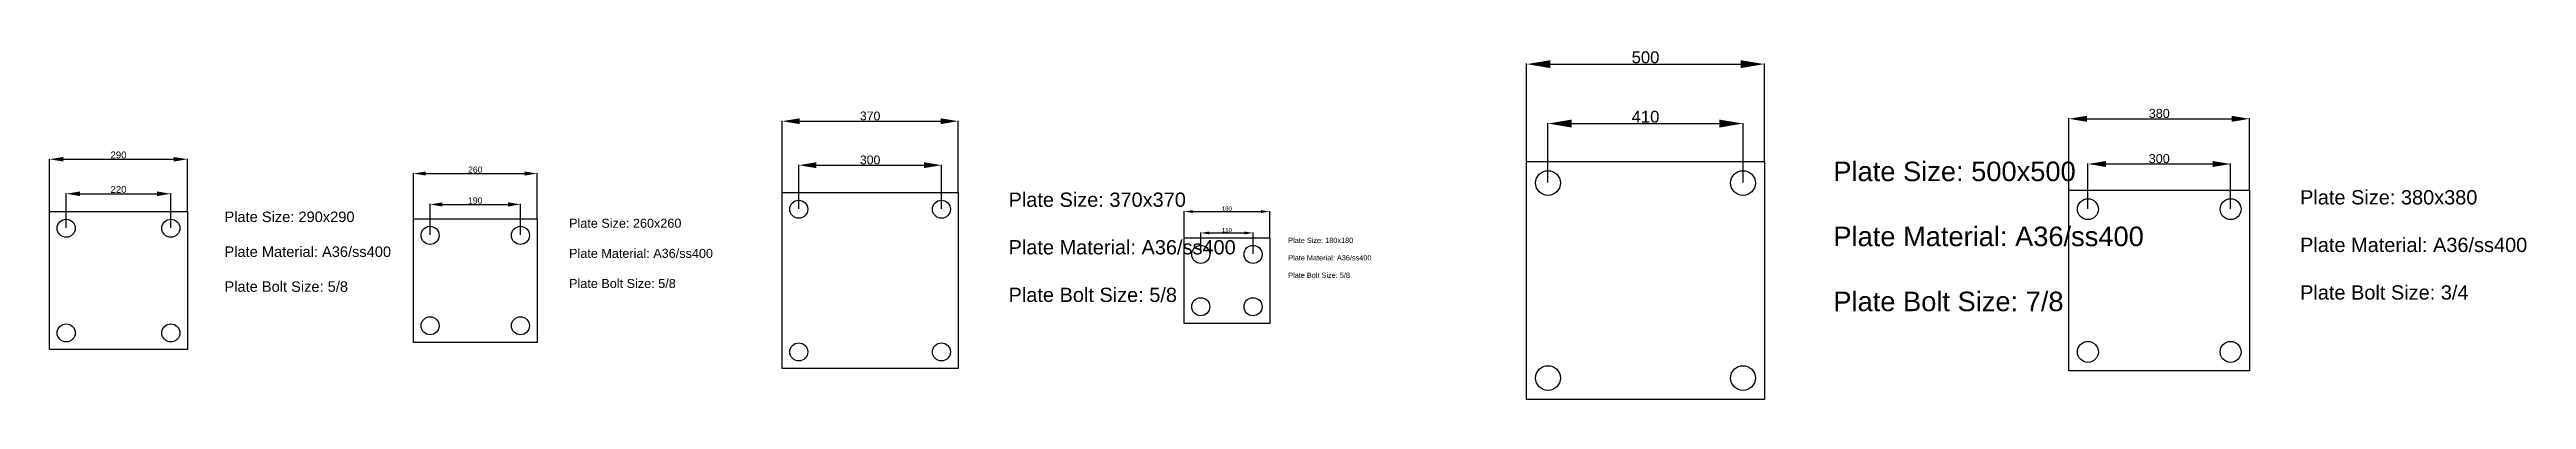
# Model space of a CAD drawing. Header units: millimetres. Extents: x 1179 to 9519, y 532 to 15986.
# Drawn here: x 2211 to 7418, y 5026 to 5762 of the extents above; entities that cross this region are included whole.
import ezdxf

# ---------------------------------------------------------------- set-up
doc = ezdxf.new("R2010")
doc.units = ezdxf.units.MM
doc.layers.add('AM_5', color=3, linetype='Continuous', lineweight=25)
doc.styles.get("Standard").update_dxf_attribs({"font": 'arial.ttf'})
doc.styles.add('TXT30', font='romans.shx', dxfattribs={"oblique": 30, "height": 2.4})
doc.dimstyles.new('AM_ISO$0', dxfattribs={"dimtxt": 3.5, "dimasz": 3.5, "dimexe": 1, "dimexo": 1, "dimgap": 1.5, "dimtad": 1, "dimdsep": 46, "dimtxsty": 'TXT30', "dimcen": 0, "dimclrd": 256, "dimclre": 256, "dimclrt": 2, "dimadec": 0, "dimazin": 2, "dimtp": 0.1, "dimtm": 0.1, "dimtfac": 0.71, "dimtmove": 0, "dimatfit": 3, "dimfxl": 1, "dimlwd": -1, "dimlwe": -1, "dimarcsym": 1})

msp = doc.modelspace()

# ---------------------------------------------------------------- texts
at = {"attachment_point": 1}
for s, width, gutter_width, insert, char_height in [('Plate Size: 500x500^J^JPlate Material: A36/ss400^J^JPlate Bolt Size: 7/8', 3936.03873, 205, (5961.356, 5525.855), 41), ('Plate Size: 380x380^J^JPlate Material: A36/ss400^J^JPlate Bolt Size: 3/4', 4699.71405, 150, (6942.465, 5465.855), 30), ('Plate Size: 290x290^J^JPlate Material: A36/ss400^J^JPlate Bolt Size: 5/8', 1666.22596, 110, (2579.181, 5420.855), 22), ('Plate Size: 370x370^J^JPlate Material: A36/ss400^J^JPlate Bolt Size: 5/8', 2783.45467, 150, (4227.465, 5460.855), 30), ('Plate Size: 260x260^J^JPlate Material: A36/ss400^J^JPlate Bolt Size: 5/8', 2196.55604, 95, (3303.574, 5405.855), 19), ('Plate Size: 180x180^J^JPlate Material: A36/ss400^J^JPlate Bolt Size: 5/8', 3313.78476, 55, (4815.29, 5365.855), 11)]:
    msp.add_mtext_dynamic_manual_height_columns(s, width=width, gutter_width=gutter_width, heights=[0], dxfattribs=dict(at, insert=insert, char_height=char_height))

# ---------------------------------------------------------------- blocks, each defined once
blk = doc.blocks.new('*D296')
at = {"layer": 'AM_5', "linetype": 'ByBlock', "transparency": 16777216}
for p, q in [((2246.4, 5386.9), (2246.4, 5459.4)), ((2275.4, 5458.4), (2437.4, 5458.4)), ((2466.4, 5386.9), (2466.4, 5459.4))]:
    blk.add_line(p, q, dxfattribs=at)
at = {"layer": 'AM_5', "transparency": 16777216}
for points in [[(2275.4, 5463.2), (2275.4, 5453.5), (2246.4, 5458.4)], [(2437.4, 5463.2), (2437.4, 5453.5), (2466.4, 5458.4)]]:
    blk.add_solid(points, dxfattribs=at)
at = {"layer": 'Defpoints', "color": 0, "transparency": 16777216}
for p in [(2466.4, 5458.4), (2246.4, 5385.9), (2466.4, 5385.9)]:
    blk.add_point(p, dxfattribs=at)
at = {"layer": 'AM_5', "color": 2, "transparency": 16777216, "insert": (2356.4, 5467.3), "char_height": 14.5, "attachment_point": 5}
blk.add_mtext('220', dxfattribs=at)
blk = doc.blocks.new('*D297')
at = {"layer": 'AM_5', "linetype": 'ByBlock', "transparency": 16777216}
for p, q in [((2211.4, 5421.9), (2211.4, 5531.9)), ((2240.4, 5530.9), (2472.4, 5530.9)), ((2501.4, 5421.9), (2501.4, 5531.9))]:
    blk.add_line(p, q, dxfattribs=at)
at = {"layer": 'AM_5', "transparency": 16777216}
for points in [[(2240.4, 5535.7), (2240.4, 5526), (2211.4, 5530.9)], [(2472.4, 5535.7), (2472.4, 5526), (2501.4, 5530.9)]]:
    blk.add_solid(points, dxfattribs=at)
at = {"layer": 'Defpoints', "color": 0, "transparency": 16777216}
for p in [(2501.4, 5530.9), (2211.4, 5420.9), (2501.4, 5420.9)]:
    blk.add_point(p, dxfattribs=at)
at = {"layer": 'AM_5', "color": 2, "transparency": 16777216, "insert": (2356.4, 5539.8), "char_height": 14.5, "attachment_point": 5}
blk.add_mtext('290', dxfattribs=at)
blk = doc.blocks.new('*D298')
at = {"layer": 'AM_5', "linetype": 'ByBlock', "transparency": 16777216}
for p, q in [((3011.4, 5371.9), (3011.4, 5436.9)), ((3037.4, 5435.9), (3175.4, 5435.9)), ((3201.4, 5371.9), (3201.4, 5436.9))]:
    blk.add_line(p, q, dxfattribs=at)
at = {"layer": 'AM_5', "transparency": 16777216}
for points in [[(3037.4, 5440.2), (3037.4, 5431.5), (3011.4, 5435.9)], [(3175.4, 5440.2), (3175.4, 5431.5), (3201.4, 5435.9)]]:
    blk.add_solid(points, dxfattribs=at)
at = {"layer": 'Defpoints', "color": 0, "transparency": 16777216}
for p in [(3201.4, 5435.9), (3011.4, 5370.9), (3201.4, 5370.9)]:
    blk.add_point(p, dxfattribs=at)
at = {"layer": 'AM_5', "color": 2, "transparency": 16777216, "insert": (3106.4, 5444), "char_height": 13, "attachment_point": 5}
blk.add_mtext('190', dxfattribs=at)
blk = doc.blocks.new('*D299')
at = {"layer": 'AM_5', "linetype": 'ByBlock', "transparency": 16777216}
for p, q in [((2976.4, 5406.9), (2976.4, 5501.9)), ((3002.4, 5500.9), (3210.4, 5500.9)), ((3236.4, 5406.9), (3236.4, 5501.9))]:
    blk.add_line(p, q, dxfattribs=at)
at = {"layer": 'AM_5', "transparency": 16777216}
for points in [[(3002.4, 5505.2), (3002.4, 5496.5), (2976.4, 5500.9)], [(3210.4, 5505.2), (3210.4, 5496.5), (3236.4, 5500.9)]]:
    blk.add_solid(points, dxfattribs=at)
at = {"layer": 'Defpoints', "color": 0, "transparency": 16777216}
for p in [(3236.4, 5500.9), (2976.4, 5405.9), (3236.4, 5405.9)]:
    blk.add_point(p, dxfattribs=at)
at = {"layer": 'AM_5', "color": 2, "transparency": 16777216, "insert": (3106.4, 5509), "char_height": 13, "attachment_point": 5}
blk.add_mtext('260', dxfattribs=at)
blk = doc.blocks.new('*D300')
at = {"layer": 'AM_5', "linetype": 'ByBlock', "transparency": 16777216}
for p, q in [((3786.4, 5426.9), (3786.4, 5519.4)), ((4086.4, 5426.9), (4086.4, 5519.4)), ((3823.4, 5518.4), (4049.4, 5518.4))]:
    blk.add_line(p, q, dxfattribs=at)
at = {"layer": 'AM_5', "transparency": 16777216}
for points in [[(3823.4, 5524.5), (3823.4, 5512.2), (3786.4, 5518.4)], [(4049.4, 5524.5), (4049.4, 5512.2), (4086.4, 5518.4)]]:
    blk.add_solid(points, dxfattribs=at)
at = {"layer": 'Defpoints', "color": 0, "transparency": 16777216}
for p in [(4086.4, 5518.4), (3786.4, 5425.9), (4086.4, 5425.9)]:
    blk.add_point(p, dxfattribs=at)
at = {"layer": 'AM_5', "color": 2, "transparency": 16777216, "insert": (3936.4, 5529.3), "char_height": 18.5, "attachment_point": 5}
blk.add_mtext('300', dxfattribs=at)
blk = doc.blocks.new('*D301')
at = {"layer": 'AM_5', "linetype": 'ByBlock', "transparency": 16777216}
for p, q in [((3751.4, 5461.9), (3751.4, 5611.9)), ((3788.4, 5610.9), (4084.4, 5610.9)), ((4121.4, 5461.9), (4121.4, 5611.9))]:
    blk.add_line(p, q, dxfattribs=at)
at = {"layer": 'AM_5', "transparency": 16777216}
for points in [[(3788.4, 5617), (3788.4, 5604.7), (3751.4, 5610.9)], [(4084.4, 5617), (4084.4, 5604.7), (4121.4, 5610.9)]]:
    blk.add_solid(points, dxfattribs=at)
at = {"layer": 'Defpoints', "color": 0, "transparency": 16777216}
for p in [(4121.4, 5610.9), (3751.4, 5460.9), (4121.4, 5460.9)]:
    blk.add_point(p, dxfattribs=at)
at = {"layer": 'AM_5', "color": 2, "transparency": 16777216, "insert": (3936.4, 5621.8), "char_height": 18.5, "attachment_point": 5}
blk.add_mtext('370', dxfattribs=at)
blk = doc.blocks.new('*D302')
at = {"layer": 'AM_5', "linetype": 'ByBlock', "transparency": 16777216}
for p, q in [((4631.4, 5331.9), (4631.4, 5376.9)), ((4649.4, 5375.9), (4723.4, 5375.9)), ((4741.4, 5331.9), (4741.4, 5376.9))]:
    blk.add_line(p, q, dxfattribs=at)
at = {"layer": 'AM_5', "transparency": 16777216}
for points in [[(4649.4, 5378.9), (4649.4, 5372.9), (4631.4, 5375.9)], [(4723.4, 5378.9), (4723.4, 5372.9), (4741.4, 5375.9)]]:
    blk.add_solid(points, dxfattribs=at)
at = {"layer": 'Defpoints', "color": 0, "transparency": 16777216}
for p in [(4741.4, 5375.9), (4631.4, 5330.9), (4741.4, 5330.9)]:
    blk.add_point(p, dxfattribs=at)
at = {"layer": 'AM_5', "color": 2, "transparency": 16777216, "insert": (4686.4, 5382), "char_height": 9, "attachment_point": 5}
blk.add_mtext('110', dxfattribs=at)
blk = doc.blocks.new('*D303')
at = {"layer": 'AM_5', "linetype": 'ByBlock', "transparency": 16777216}
for p, q in [((4596.4, 5366.9), (4596.4, 5421.9)), ((4614.4, 5420.9), (4758.4, 5420.9)), ((4776.4, 5366.9), (4776.4, 5421.9))]:
    blk.add_line(p, q, dxfattribs=at)
at = {"layer": 'AM_5', "transparency": 16777216}
for points in [[(4614.4, 5423.9), (4614.4, 5417.9), (4596.4, 5420.9)], [(4758.4, 5423.9), (4758.4, 5417.9), (4776.4, 5420.9)]]:
    blk.add_solid(points, dxfattribs=at)
at = {"layer": 'Defpoints', "color": 0, "transparency": 16777216}
for p in [(4776.4, 5420.9), (4596.4, 5365.9), (4776.4, 5365.9)]:
    blk.add_point(p, dxfattribs=at)
at = {"layer": 'AM_5', "color": 2, "transparency": 16777216, "insert": (4686.4, 5427), "char_height": 9, "attachment_point": 5}
blk.add_mtext('180', dxfattribs=at)
blk = doc.blocks.new('*D304')
at = {"layer": 'AM_5', "linetype": 'ByBlock', "transparency": 16777216}
for p, q in [((5361.4, 5481.9), (5361.4, 5606.9)), ((5411.4, 5605.9), (5721.4, 5605.9)), ((5771.4, 5481.9), (5771.4, 5606.9))]:
    blk.add_line(p, q, dxfattribs=at)
at = {"layer": 'AM_5', "transparency": 16777216}
for points in [[(5411.4, 5614.2), (5411.4, 5597.5), (5361.4, 5605.9)], [(5721.4, 5614.2), (5721.4, 5597.5), (5771.4, 5605.9)]]:
    blk.add_solid(points, dxfattribs=at)
at = {"layer": 'Defpoints', "color": 0, "transparency": 16777216}
for p in [(5771.4, 5605.9), (5361.4, 5480.9), (5771.4, 5480.9)]:
    blk.add_point(p, dxfattribs=at)
at = {"layer": 'AM_5', "color": 2, "transparency": 16777216, "insert": (5566.4, 5620.1), "char_height": 25, "attachment_point": 5}
blk.add_mtext('410', dxfattribs=at)
blk = doc.blocks.new('*D305')
at = {"layer": 'AM_5', "linetype": 'ByBlock', "transparency": 16777216}
for p, q in [((5316.4, 5526.9), (5316.4, 5731.9)), ((5366.4, 5730.9), (5766.4, 5730.9)), ((5816.4, 5526.9), (5816.4, 5731.9))]:
    blk.add_line(p, q, dxfattribs=at)
at = {"layer": 'AM_5', "transparency": 16777216}
for points in [[(5366.4, 5739.2), (5366.4, 5722.5), (5316.4, 5730.9)], [(5766.4, 5739.2), (5766.4, 5722.5), (5816.4, 5730.9)]]:
    blk.add_solid(points, dxfattribs=at)
at = {"layer": 'Defpoints', "color": 0, "transparency": 16777216}
for p in [(5816.4, 5730.9), (5316.4, 5525.9), (5816.4, 5525.9)]:
    blk.add_point(p, dxfattribs=at)
at = {"layer": 'AM_5', "color": 2, "transparency": 16777216, "insert": (5566.4, 5745.1), "char_height": 25, "attachment_point": 5}
blk.add_mtext('500', dxfattribs=at)
blk = doc.blocks.new('*D306')
at = {"layer": 'AM_5', "linetype": 'ByBlock', "transparency": 16777216}
for p, q in [((6496.4, 5426.9), (6496.4, 5521.9)), ((6534.4, 5520.9), (6758.4, 5520.9)), ((6796.4, 5426.9), (6796.4, 5521.9))]:
    blk.add_line(p, q, dxfattribs=at)
at = {"layer": 'AM_5', "transparency": 16777216}
for points in [[(6534.4, 5527.2), (6534.4, 5514.5), (6496.4, 5520.9)], [(6758.4, 5527.2), (6758.4, 5514.5), (6796.4, 5520.9)]]:
    blk.add_solid(points, dxfattribs=at)
at = {"layer": 'Defpoints', "color": 0, "transparency": 16777216}
for p in [(6796.4, 5520.9), (6496.4, 5425.9), (6796.4, 5425.9)]:
    blk.add_point(p, dxfattribs=at)
at = {"layer": 'AM_5', "color": 2, "transparency": 16777216, "insert": (6646.4, 5532.1), "char_height": 19, "attachment_point": 5}
blk.add_mtext('300', dxfattribs=at)
blk = doc.blocks.new('*D307')
at = {"layer": 'AM_5', "linetype": 'ByBlock', "transparency": 16777216}
for p, q in [((6456.4, 5466.9), (6456.4, 5616.9)), ((6494.4, 5615.9), (6798.4, 5615.9)), ((6836.4, 5466.9), (6836.4, 5616.9))]:
    blk.add_line(p, q, dxfattribs=at)
at = {"layer": 'AM_5', "transparency": 16777216}
for points in [[(6494.4, 5622.2), (6494.4, 5609.5), (6456.4, 5615.9)], [(6798.4, 5622.2), (6798.4, 5609.5), (6836.4, 5615.9)]]:
    blk.add_solid(points, dxfattribs=at)
at = {"layer": 'Defpoints', "color": 0, "transparency": 16777216}
for p in [(6836.4, 5615.9), (6456.4, 5465.9), (6836.4, 5465.9)]:
    blk.add_point(p, dxfattribs=at)
at = {"layer": 'AM_5', "color": 2, "transparency": 16777216, "insert": (6646.4, 5627.1), "char_height": 19, "attachment_point": 5}
blk.add_mtext('380', dxfattribs=at)

# ---------------------------------------------------------------- dimensions: what is measured, and where the dimension line sits
at = {"layer": 'AM_5'}
for base, p1, p2, override, picture, middle in [((5816.399, 5730.855), (5316.399, 5525.855), (5816.399, 5525.855), {"dimtxt": 25, "dimasz": 50, "dimtxsty": 'Standard'}, '*D305', (5566.399, 5745.12)), ((4121.399, 5610.855), (3751.399, 5460.855), (4121.399, 5460.855), {"dimtxt": 18.5, "dimasz": 37, "dimtxsty": 'Standard'}, '*D301', (3936.399, 5621.807)), ((5771.399, 5605.855), (5361.399, 5480.855), (5771.399, 5480.855), {"dimtxt": 25, "dimasz": 50, "dimtxsty": 'Standard'}, '*D304', (5566.399, 5620.12)), ((6836.399, 5615.855), (6456.399, 5465.855), (6836.399, 5465.855), {"dimtxt": 19, "dimasz": 38, "dimtxsty": 'Standard'}, '*D307', (6646.399, 5627.063)), ((2501.399, 5530.855), (2211.399, 5420.855), (2501.399, 5420.855), {"dimtxt": 14.5, "dimasz": 29, "dimtxsty": 'Standard'}, '*D297', (2356.399, 5539.759)), ((4086.399, 5518.355), (3786.399, 5425.855), (4086.399, 5425.855), {"dimtxt": 18.5, "dimasz": 37, "dimtxsty": 'Standard'}, '*D300', (3936.399, 5529.307)), ((6796.399, 5520.855), (6496.399, 5425.855), (6796.399, 5425.855), {"dimtxt": 19, "dimasz": 38, "dimtxsty": 'Standard'}, '*D306', (6646.399, 5532.063)), ((2466.399, 5458.355), (2246.399, 5385.855), (2466.399, 5385.855), {"dimtxt": 14.5, "dimasz": 29, "dimtxsty": 'Standard'}, '*D296', (2356.399, 5467.259)), ((3236.399, 5500.855), (2976.399, 5405.855), (3236.399, 5405.855), {"dimtxt": 13, "dimasz": 26, "dimtxsty": 'Standard'}, '*D299', (3106.399, 5508.993)), ((3201.399, 5435.855), (3011.399, 5370.855), (3201.399, 5370.855), {"dimtxt": 13, "dimasz": 26, "dimtxsty": 'Standard'}, '*D298', (3106.399, 5443.993)), ((4776.399, 5420.855), (4596.399, 5365.855), (4776.399, 5365.855), {"dimtxt": 9, "dimasz": 18, "dimtxsty": 'Standard'}, '*D303', (4686.399, 5426.951)), ((4741.399, 5375.855), (4631.399, 5330.855), (4741.399, 5330.855), {"dimtxt": 9, "dimasz": 18, "dimtxsty": 'Standard'}, '*D302', (4686.399, 5381.951))]:
    dim = msp.add_linear_dim(base=base, p1=p1, p2=p2, dimstyle='AM_ISO$0', override=override, dxfattribs=at)
    dim.commit()
    dim.dimension.update_dxf_attribs({"geometry": picture, "text_midpoint": middle})

# ---------------------------------------------------------------- linework, layer by layer
for points in [[(5316.399, 5525.855), (5816.399, 5525.855), (5816.399, 5025.855), (5316.399, 5025.855)], [(2211.399, 5420.855), (2501.399, 5420.855), (2501.399, 5130.855), (2211.399, 5130.855)], [(3751.399, 5460.855), (4121.399, 5460.855), (4121.399, 5090.855), (3751.399, 5090.855)], [(6456.399, 5465.855), (6836.399, 5465.855), (6836.399, 5085.855), (6456.399, 5085.855)], [(2976.399, 5405.855), (3236.399, 5405.855), (3236.399, 5145.855), (2976.399, 5145.855)], [(4596.399, 5365.855), (4776.399, 5365.855), (4776.399, 5185.855), (4596.399, 5185.855)]]:
    msp.add_lwpolyline(points, close=True)
for centre, radius in [((5361.399, 5480.855), 26), ((5771.399, 5480.855), 26), ((3786.399, 5425.855), 19), ((4086.399, 5425.855), 19), ((6496.399, 5425.855), 22), ((6796.399, 5425.855), 22), ((2246.399, 5385.855), 19), ((2466.399, 5385.855), 19), ((3011.399, 5370.855), 19), ((3201.399, 5370.855), 19), ((4631.399, 5330.855), 19), ((4741.399, 5330.855), 19), ((4631.399, 5220.855), 19), ((4741.399, 5220.855), 19), ((2246.399, 5165.855), 19), ((2466.399, 5165.855), 19), ((3011.399, 5180.855), 19), ((3201.399, 5180.855), 19), ((3786.399, 5125.855), 19), ((4086.399, 5125.855), 19), ((6496.399, 5125.855), 22), ((6796.399, 5125.855), 22), ((5361.399, 5070.855), 26), ((5771.399, 5070.855), 26)]:
    msp.add_circle(centre, radius)

msp.set_redraw_order([(e.dxf.handle, doc.entitydb.next_handle()) for e in msp.query("TEXT MTEXT ATTDEF DIMENSION ARC_DIMENSION")])  # texts and dimensions are drawn at this point

doc.saveas('drawing.dxf')
